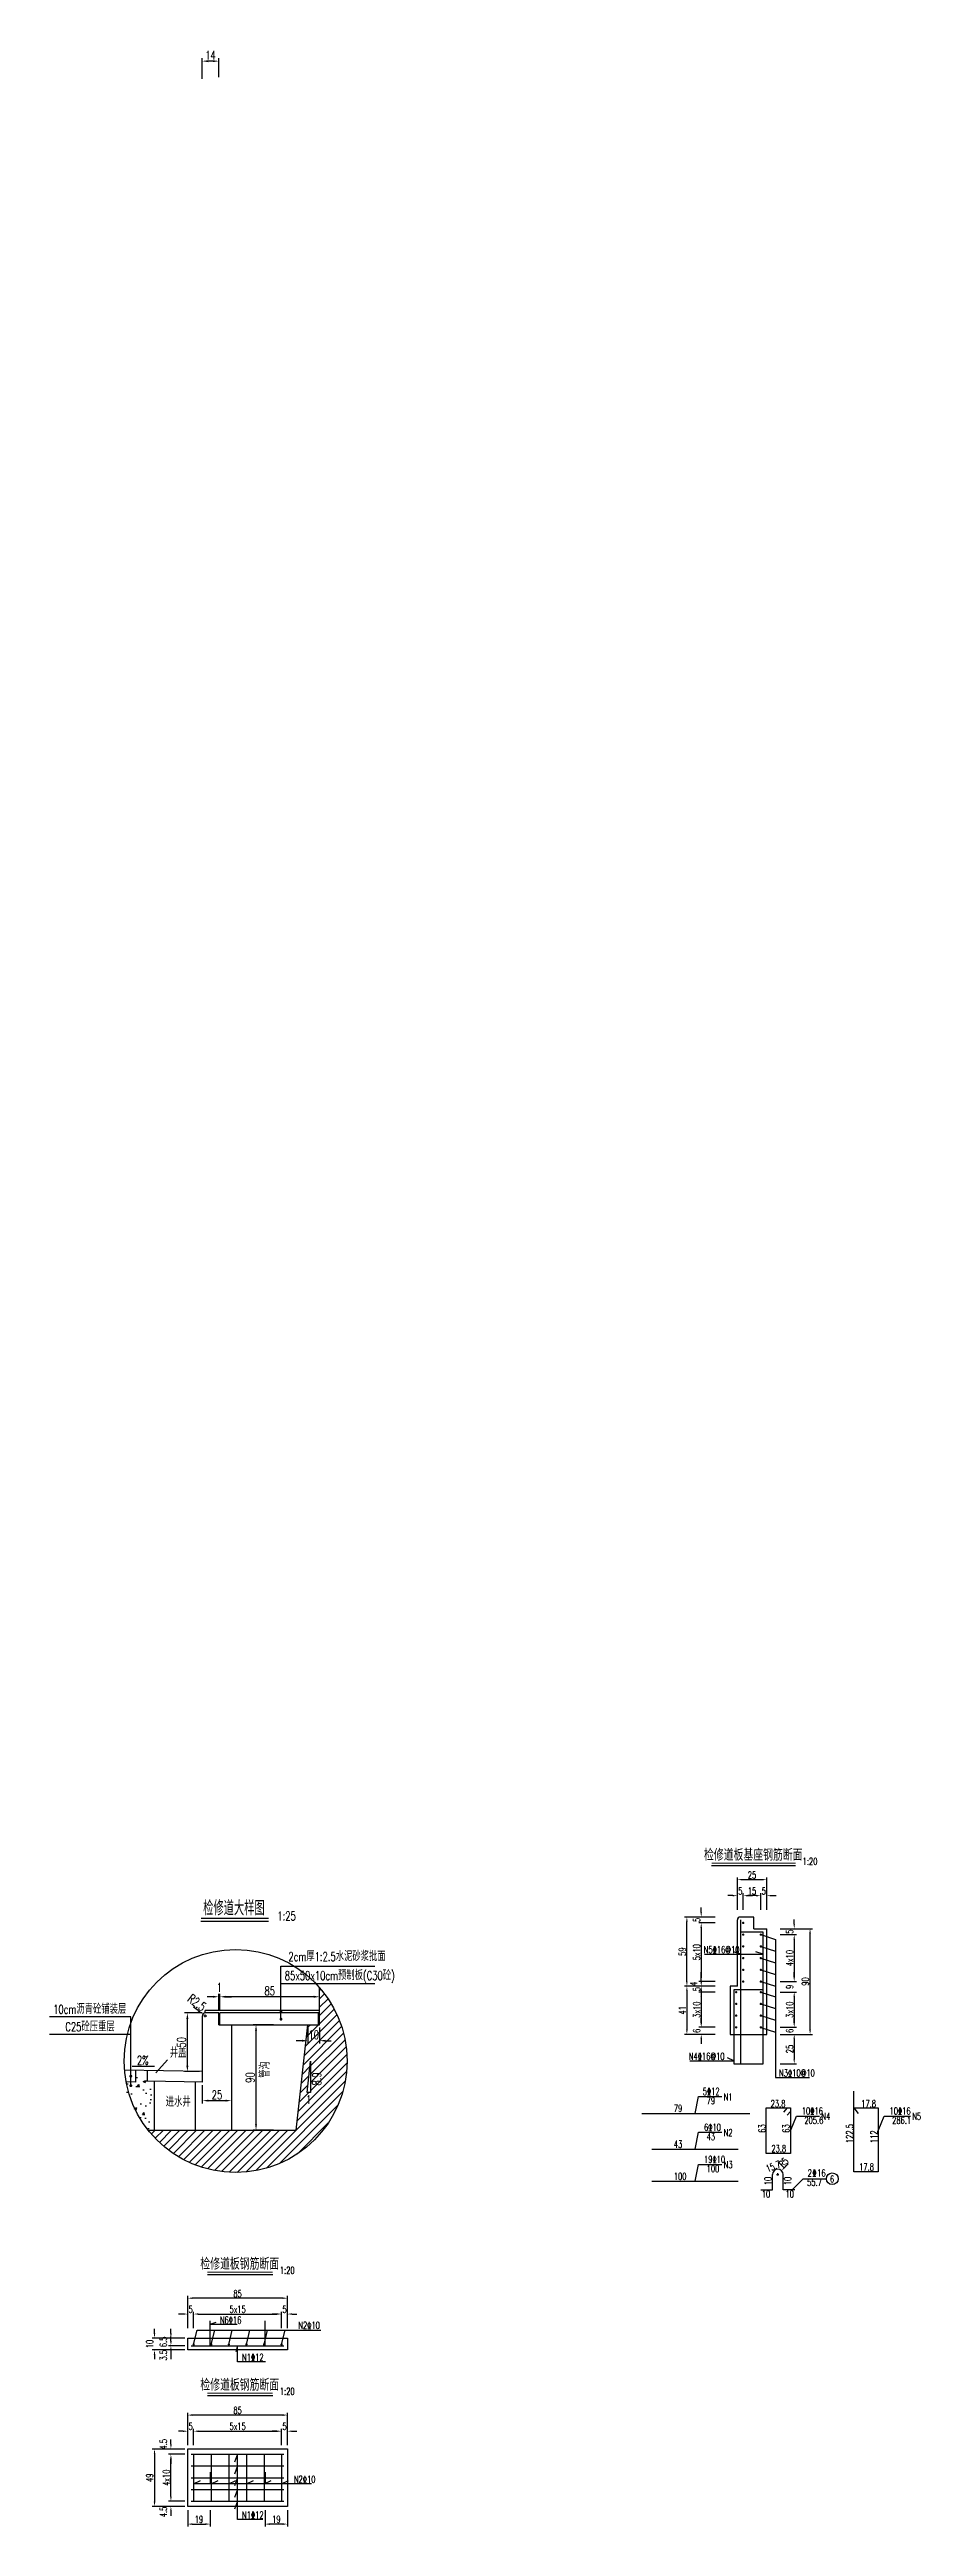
# Model space of a CAD drawing. Header units: millimetres. Extents: x 8 to 750, y 120 to 2231.
import ezdxf
from ezdxf.enums import TextEntityAlignment as Align

# ---------------------------------------------------------------- set-up
doc = ezdxf.new("R2010")
doc.units = ezdxf.units.MM
for name, color, linetype in [('填充', 8, 'Continuous'), ('文字', 7, 'Continuous'), ('标注', 7, 'Continuous'), ('次轮廓线', 7, 'Continuous'), ('轮廓线', 1, 'Continuous'), ('钢筋', 1, 'Continuous')]:
    doc.layers.add(name, color=color, linetype=linetype)
doc.styles.get("Standard").update_dxf_attribs({"font": 'simplex1.shx', "width": 0.7, "bigfont": 'hztxt.shx'})
doc.styles.add('桥梁', font='simplex1.shx', dxfattribs={"width": 0.7, "bigfont": 'hztxt.shx'})
doc.dimstyles.new('20', dxfattribs={"dimscale": 2, "dimtxt": 3, "dimasz": 2, "dimexe": 1, "dimexo": 1, "dimgap": 0.5, "dimtad": 1, "dimdec": 1, "dimzin": 12, "dimdsep": 46, "dimtxsty": 'Standard', "dimcen": 0.5, "dimadec": 0, "dimazin": 0, "dimtfac": 1, "dimtdec": 1, "dimtofl": 0, "dimtmove": 2, "dimatfit": 3, "dimfxl": 0, "dimtolj": 1, "dimtzin": 0, "dimarcsym": 0})
doc.dimstyles.new('25', dxfattribs={"dimscale": 2.5, "dimtxt": 3, "dimasz": 2, "dimexe": 1, "dimexo": 1, "dimgap": 0.5, "dimtad": 1, "dimdec": 1, "dimdsep": 46, "dimtxsty": 'Standard', "dimcen": 0.5, "dimadec": 0, "dimazin": 0, "dimtfac": 1, "dimtdec": 1, "dimtofl": 0, "dimtmove": 2, "dimatfit": 3, "dimfxl": 0, "dimtolj": 1, "dimtzin": 0, "dimarcsym": 0})

msp = doc.modelspace()

# ---------------------------------------------------------------- texts
at = {"linetype": 'Continuous', "width": 0.7}
for s, rotation, p in [('15.7', 21.78057, (625.93, 423.69)), ('10', 90, (623.42, 414.02)), ('10', 90, (640.2, 414.02))]:
    msp.add_text(s, height=6, rotation=rotation, dxfattribs=at).set_placement(p, align=Align.CENTER)
for p in [(618.59, 400.04), (638.83, 400.04)]:
    msp.add_text('10', height=6, dxfattribs=at).set_placement(p, align=Align.CENTER)
at = {"width": 0.7}
msp.add_text('N6%%13116', height=6, dxfattribs=at).set_placement((152.97, 292.41))
at = {"layer": '文字', "width": 0.7}
for s, height, p in [('检修道板基座钢筋断面', 10, (607.76, 692.47)), ('检修道大样图', 12.5, (164.97, 647.32)), ('检修道板钢筋断面', 10, (169.9, 343.93)), ('检修道板钢筋断面', 10, (169.9, 240.78))]:
    msp.add_text(s, height=height, dxfattribs=at).set_placement(p, align=Align.MIDDLE)
for s, height, p in [('1:20', 6, (649.83, 683.52)), ('1:25', 7.5, (201.97, 636.13)), ('N5%%13216@10', 6, (565.58, 608.17)), ('85x50x10cm预制板(C30砼)', 7.5, (208.29, 585.3)), ('2cm厚1:2.5水泥砂浆批面', 7.5, (211.38, 601.49)), ('10cm沥青砼铺装层', 7.5, (10.81, 556.58)), ('C25砼压重层', 7.5, (21.21, 541.68)), ('2%', 7.5, (82.24, 513.11)), ('井盖', 7.5, (110.28, 519.28)), ('N4%%13216@10', 6, (552.85, 517.37)), ('N3%%13110@10', 6, (629.83, 503)), ('进水井', 7.5, (106.8, 477.46)), ('1', 7.5, (226.33, 479.68)), ('5%%13212', 6, (564.66, 487.3)), ('N1', 6, (582.53, 482.66)), ('79', 6, (540.02, 472.85)), ('79', 6, (567.99, 479.37)), ('23.8', 6, (622.57, 476.96)), ('10%%13216', 6, (649.1, 470.74)), ('205.6', 6, (651.34, 462.82)), ('N4', 6, (665.87, 466.1)), ('17.8', 6, (699.84, 476.96)), ('10%%13216', 6, (723.95, 470.74)), ('286.1', 6, (726.18, 462.82)), ('N5', 6, (743.32, 466.1)), ('43', 6, (540.02, 442.39)), ('6%%13110', 6, (565.76, 456.83)), ('43', 6, (567.99, 448.91)), ('N2', 6, (582.53, 452.19)), ('23.8', 6, (623.2, 438.57)), ('19%%13110', 6, (565.76, 429.56)), ('100', 6, (567.99, 421.63)), ('N3', 6, (582.53, 424.91)), ('17.8', 6, (698.05, 422.92)), ('100', 6, (540.02, 415.11)), ('1:20', 6, (204.11, 334.98)), ('N2%%13110', 6, (219.86, 287.95)), ('N1%%13212', 6, (171.9, 260.69)), ('1:20', 6, (204.11, 231.83)), ('N2%%13110', 6, (216.11, 156.7)), ('N1%%13212', 6, (171.9, 126.4))]:
    msp.add_text(s, height=height, dxfattribs=at).set_placement(p)
for s, height, p in [('管沟', 7.5, (195.33, 501.88)), ('8.9', 7.5, (239.29, 495.36)), ('63', 6, (618.12, 455.11)), ('63', 6, (638.78, 455.11)), ('122.5', 6, (692.97, 446.27)), ('112', 6, (713.62, 446.27))]:
    msp.add_text(s, height=height, rotation=90, dxfattribs=at).set_placement(p)

# ---------------------------------------------------------------- blocks, each defined once
blk = doc.blocks.new('*D1')
at = {"layer": '标注', "color": 0, "lineweight": -2}
for p, q in [((153, 559.7), (153, 573.5)), ((233, 571), (158, 571)), ((238, 561.7), (238, 573.5))]:
    blk.add_line(p, q, dxfattribs=at)
at = {"layer": '标注', "color": 0}
for points in [[(158, 571.9), (158, 570.2), (153, 571)], [(233, 571.9), (233, 570.2), (238, 571)]]:
    blk.add_solid(points, dxfattribs=at)
at = {"layer": '标注', "color": 0, "insert": (195.5, 576), "char_height": 7.5, "attachment_point": 5}
blk.add_mtext('\\A1;85', dxfattribs=at)
blk = doc.blocks.new('*D2')
at = {"layer": '标注', "color": 0, "lineweight": -2}
for p, q in [((147, 571), (142, 571)), ((152, 559.7), (152, 573.5)), ((153, 559.7), (153, 573.5)), ((158, 571), (163, 571))]:
    blk.add_line(p, q, dxfattribs=at)
at = {"layer": '标注', "color": 0}
for points in [[(147, 571.9), (147, 570.2), (152, 571)], [(158, 571.9), (158, 570.2), (153, 571)]]:
    blk.add_solid(points, dxfattribs=at)
at = {"layer": '标注', "color": 0, "insert": (152.5, 579.1), "char_height": 7.5, "attachment_point": 5}
blk.add_mtext('\\A1;1', dxfattribs=at)
blk = doc.blocks.new('*D3')
at = {"layer": '标注', "color": 0, "lineweight": -2}
for p, q in [((138, 2205.7), (138, 2223.2)), ((147, 2220.7), (143, 2220.7)), ((152, 2206.9), (152, 2223.2))]:
    blk.add_line(p, q, dxfattribs=at)
at = {"layer": '标注', "color": 0}
for points in [[(143, 2221.5), (143, 2219.8), (138, 2220.7)], [(147, 2221.5), (147, 2219.8), (152, 2220.7)]]:
    blk.add_solid(points, dxfattribs=at)
at = {"layer": '标注', "color": 0, "insert": (145, 2225.7), "char_height": 7.5, "attachment_point": 5}
blk.add_mtext('\\A1;14', dxfattribs=at)
blk = doc.blocks.new('*D4')
at = {"layer": '标注', "color": 0, "lineweight": -2}
for p, q in [((223, 533.6), (218, 533.6)), ((228, 544.7), (228, 531.1)), ((238, 544.7), (238, 531.1)), ((243, 533.6), (248, 533.6))]:
    blk.add_line(p, q, dxfattribs=at)
at = {"layer": '标注', "color": 0}
for points in [[(223, 534.4), (223, 532.7), (228, 533.6)], [(243, 534.4), (243, 532.7), (238, 533.6)]]:
    blk.add_solid(points, dxfattribs=at)
at = {"layer": '标注', "color": 0, "insert": (233, 538.6), "char_height": 7.5, "attachment_point": 5}
blk.add_mtext('\\A1;10', dxfattribs=at)
blk = doc.blocks.new('*D5')
at = {"layer": '标注', "color": 0, "lineweight": -2}
for p, q in [((138, 495.7), (138, 480)), ((163, 497.5), (163, 480)), ((143, 482.5), (158, 482.5))]:
    blk.add_line(p, q, dxfattribs=at)
at = {"layer": '标注', "color": 0}
for points in [[(143, 483.3), (143, 481.7), (138, 482.5)], [(158, 483.3), (158, 481.7), (163, 482.5)]]:
    blk.add_solid(points, dxfattribs=at)
at = {"layer": '标注', "color": 0, "insert": (150.5, 487.5), "char_height": 7.5, "attachment_point": 5}
blk.add_mtext('\\A1;25', dxfattribs=at)
blk = doc.blocks.new('*D6')
at = {"layer": '标注', "color": 0, "lineweight": -2}
for p, q in [((198.8, 547.2), (181.3, 547.2)), ((183.8, 462.2), (183.8, 542.2)), ((198.8, 457.2), (181.3, 457.2))]:
    blk.add_line(p, q, dxfattribs=at)
at = {"layer": '标注', "color": 0}
for points in [[(183, 542.2), (184.6, 542.2), (183.8, 547.2)], [(183, 462.2), (184.6, 462.2), (183.8, 457.2)]]:
    blk.add_solid(points, dxfattribs=at)
at = {"layer": '标注', "color": 0, "insert": (178.8, 502.2), "char_height": 7.5, "attachment_point": 5, "rotation": 90}
blk.add_mtext('\\A1;90', dxfattribs=at)
blk = doc.blocks.new('*D7')
at = {"layer": '标注', "color": 0, "lineweight": -2}
for p, q in [((138, 557.2), (122.8, 557.2)), ((125.3, 512.2), (125.3, 552.2)), ((135.5, 507.2), (122.8, 507.2))]:
    blk.add_line(p, q, dxfattribs=at)
at = {"layer": '标注', "color": 0}
for points in [[(124.4, 552.2), (126.1, 552.2), (125.3, 557.2)], [(124.4, 512.2), (126.1, 512.2), (125.3, 507.2)]]:
    blk.add_solid(points, dxfattribs=at)
at = {"layer": '标注', "color": 0, "insert": (120.3, 532.2), "char_height": 7.5, "attachment_point": 5, "rotation": 90}
blk.add_mtext('\\A1;50', dxfattribs=at)
blk = doc.blocks.new('点筋')
at = {"layer": '钢筋', "const_width": 1}
blk.add_lwpolyline([(-0.5, 0, 1), (0.5, 0, 1)], format="xyb", close=True, dxfattribs=at)
blk = doc.blocks.new('*D10')
at = {"layer": '标注', "color": 0, "lineweight": -2}
for p, q in [((111.2, 277.6), (111.2, 281.6)), ((123.2, 273.6), (109.2, 273.6)), ((123.2, 270.1), (109.2, 270.1)), ((111.2, 266.1), (111.2, 262.1))]:
    blk.add_line(p, q, dxfattribs=at)
at = {"layer": '标注', "color": 0}
for points in [[(110.6, 277.6), (111.9, 277.6), (111.2, 273.6)], [(110.6, 266.1), (111.9, 266.1), (111.2, 270.1)]]:
    blk.add_solid(points, dxfattribs=at)
at = {"layer": '标注', "color": 0, "insert": (104.7, 265.5), "char_height": 6, "attachment_point": 5, "rotation": 90}
blk.add_mtext('\\A1;3.5', dxfattribs=at)
blk = doc.blocks.new('*D11')
at = {"layer": '标注', "color": 0, "lineweight": -2}
for p, q in [((123.2, 280.1), (109.2, 280.1)), ((111.2, 284.1), (111.2, 288.1)), ((123.2, 273.6), (109.2, 273.6)), ((111.2, 269.6), (111.2, 265.6))]:
    blk.add_line(p, q, dxfattribs=at)
at = {"layer": '标注', "color": 0}
for points in [[(110.6, 284.1), (111.9, 284.1), (111.2, 280.1)], [(110.6, 269.6), (111.9, 269.6), (111.2, 273.6)]]:
    blk.add_solid(points, dxfattribs=at)
at = {"layer": '标注', "color": 0, "insert": (104.7, 276.9), "char_height": 6, "attachment_point": 5, "rotation": 90}
blk.add_mtext('\\A1;6.5', dxfattribs=at)
blk = doc.blocks.new('*D12')
at = {"layer": '标注', "color": 0, "lineweight": -2}
for p, q in [((109.2, 280.1), (95.2, 280.1)), ((97.2, 284.1), (97.2, 288.1)), ((109.2, 270.1), (95.2, 270.1)), ((97.2, 266.1), (97.2, 262.1))]:
    blk.add_line(p, q, dxfattribs=at)
at = {"layer": '标注', "color": 0}
for points in [[(96.6, 284.1), (97.9, 284.1), (97.2, 280.1)], [(96.6, 266.1), (97.9, 266.1), (97.2, 270.1)]]:
    blk.add_solid(points, dxfattribs=at)
at = {"layer": '标注', "color": 0, "insert": (93.2, 275.1), "char_height": 6, "attachment_point": 5, "rotation": 90}
blk.add_mtext('\\A1;10', dxfattribs=at)
blk = doc.blocks.new('*D13')
at = {"layer": '标注', "color": 0, "lineweight": -2}
for p, q in [((121.6, 300.6), (117.6, 300.6)), ((125.6, 288.6), (125.6, 302.6)), ((130.6, 288.6), (130.6, 302.6)), ((134.6, 300.6), (138.6, 300.6))]:
    blk.add_line(p, q, dxfattribs=at)
at = {"layer": '标注', "color": 0}
for points in [[(121.6, 301.3), (121.6, 300), (125.6, 300.6)], [(134.6, 301.3), (134.6, 300), (130.6, 300.6)]]:
    blk.add_solid(points, dxfattribs=at)
at = {"layer": '标注', "color": 0, "insert": (128.1, 304.6), "char_height": 6, "attachment_point": 5}
blk.add_mtext('\\A1;5', dxfattribs=at)
blk = doc.blocks.new('*D14')
at = {"layer": '标注', "color": 0, "lineweight": -2}
for p, q in [((130.6, 288.6), (130.6, 302.6)), ((134.6, 300.6), (201.6, 300.6)), ((205.6, 288.6), (205.6, 302.6))]:
    blk.add_line(p, q, dxfattribs=at)
at = {"layer": '标注', "color": 0}
for points in [[(134.6, 301.3), (134.6, 300), (130.6, 300.6)], [(201.6, 301.3), (201.6, 300), (205.6, 300.6)]]:
    blk.add_solid(points, dxfattribs=at)
at = {"layer": '标注', "color": 0, "insert": (168.1, 304.6), "char_height": 6, "attachment_point": 5}
blk.add_mtext('\\A1;5x15', dxfattribs=at)
blk = doc.blocks.new('*D15')
at = {"layer": '标注', "color": 0, "lineweight": -2}
for p, q in [((201.6, 300.6), (197.6, 300.6)), ((205.6, 288.6), (205.6, 302.6)), ((210.6, 288.6), (210.6, 302.6)), ((214.6, 300.6), (218.6, 300.6))]:
    blk.add_line(p, q, dxfattribs=at)
at = {"layer": '标注', "color": 0}
for points in [[(201.6, 301.3), (201.6, 300), (205.6, 300.6)], [(214.6, 301.3), (214.6, 300), (210.6, 300.6)]]:
    blk.add_solid(points, dxfattribs=at)
at = {"layer": '标注', "color": 0, "insert": (208.1, 304.6), "char_height": 6, "attachment_point": 5}
blk.add_mtext('\\A1;5', dxfattribs=at)
blk = doc.blocks.new('*D16')
at = {"layer": '标注', "color": 0, "lineweight": -2}
for p, q in [((125.6, 302.1), (125.6, 316.1)), ((206.6, 314.1), (129.6, 314.1)), ((210.6, 302.1), (210.6, 316.1))]:
    blk.add_line(p, q, dxfattribs=at)
at = {"layer": '标注', "color": 0}
for points in [[(129.6, 314.8), (129.6, 313.5), (125.6, 314.1)], [(206.6, 314.8), (206.6, 313.5), (210.6, 314.1)]]:
    blk.add_solid(points, dxfattribs=at)
at = {"layer": '标注', "color": 0, "insert": (168.1, 318.1), "char_height": 6, "attachment_point": 5}
blk.add_mtext('\\A1;85', dxfattribs=at)
blk = doc.blocks.new('*D17')
at = {"layer": '标注', "color": 0, "lineweight": -2}
for p, q in [((111.2, 145.1), (111.2, 149.1)), ((123.2, 141.1), (109.2, 141.1)), ((123.2, 136.6), (109.2, 136.6)), ((111.2, 132.6), (111.2, 128.6))]:
    blk.add_line(p, q, dxfattribs=at)
at = {"layer": '标注', "color": 0}
for points in [[(110.6, 145.1), (111.9, 145.1), (111.2, 141.1)], [(110.6, 132.6), (111.9, 132.6), (111.2, 136.6)]]:
    blk.add_solid(points, dxfattribs=at)
at = {"layer": '标注', "color": 0, "insert": (104.7, 131.9), "char_height": 6, "attachment_point": 5, "rotation": 90}
blk.add_mtext('\\A1;4.5', dxfattribs=at)
blk = doc.blocks.new('*D18')
at = {"layer": '标注', "color": 0, "lineweight": -2}
for p, q in [((123.2, 181.1), (109.2, 181.1)), ((111.2, 145.1), (111.2, 177.1)), ((123.2, 141.1), (109.2, 141.1))]:
    blk.add_line(p, q, dxfattribs=at)
at = {"layer": '标注', "color": 0}
for points in [[(110.6, 177.1), (111.9, 177.1), (111.2, 181.1)], [(110.6, 145.1), (111.9, 145.1), (111.2, 141.1)]]:
    blk.add_solid(points, dxfattribs=at)
at = {"layer": '标注', "color": 0, "insert": (107.2, 161.1), "char_height": 6, "attachment_point": 5, "rotation": 90}
blk.add_mtext('\\A1;4x10', dxfattribs=at)
blk = doc.blocks.new('*D19')
at = {"layer": '标注', "color": 0, "lineweight": -2}
for p, q in [((111.2, 189.6), (111.2, 193.6)), ((123.2, 185.6), (109.2, 185.6)), ((123.2, 181.1), (109.2, 181.1)), ((111.2, 177.1), (111.2, 173.1))]:
    blk.add_line(p, q, dxfattribs=at)
at = {"layer": '标注', "color": 0}
for points in [[(110.6, 189.6), (111.9, 189.6), (111.2, 185.6)], [(110.6, 177.1), (111.9, 177.1), (111.2, 181.1)]]:
    blk.add_solid(points, dxfattribs=at)
at = {"layer": '标注', "color": 0, "insert": (104.7, 189.6), "char_height": 6, "attachment_point": 5, "rotation": 90}
blk.add_mtext('\\A1;4.5', dxfattribs=at)
blk = doc.blocks.new('*D20')
at = {"layer": '标注', "color": 0, "lineweight": -2}
for p, q in [((109.2, 185.6), (95.2, 185.6)), ((97.2, 181.6), (97.2, 140.6)), ((109.2, 136.6), (95.2, 136.6))]:
    blk.add_line(p, q, dxfattribs=at)
at = {"layer": '标注', "color": 0}
for points in [[(96.6, 181.6), (97.9, 181.6), (97.2, 185.6)], [(96.6, 140.6), (97.9, 140.6), (97.2, 136.6)]]:
    blk.add_solid(points, dxfattribs=at)
at = {"layer": '标注', "color": 0, "insert": (93.2, 161.1), "char_height": 6, "attachment_point": 5, "rotation": 90}
blk.add_mtext('\\A1;49', dxfattribs=at)
blk = doc.blocks.new('*D21')
at = {"color": 0, "lineweight": -2}
for p, q in [((121.6, 200.8), (117.6, 200.8)), ((125.6, 188.8), (125.6, 202.8)), ((130.6, 188.8), (130.6, 202.8)), ((134.6, 200.8), (138.6, 200.8))]:
    blk.add_line(p, q, dxfattribs=at)
at = {"color": 0}
for points in [[(121.6, 201.4), (121.6, 200.1), (125.6, 200.8)], [(134.6, 201.4), (134.6, 200.1), (130.6, 200.8)]]:
    blk.add_solid(points, dxfattribs=at)
at = {"color": 0, "insert": (128.1, 204.8), "char_height": 6, "attachment_point": 5}
blk.add_mtext('\\A1;5', dxfattribs=at)
blk = doc.blocks.new('*D22')
at = {"color": 0, "lineweight": -2}
for p, q in [((130.6, 188.8), (130.6, 202.8)), ((134.6, 200.8), (201.6, 200.8)), ((205.6, 188.8), (205.6, 202.8))]:
    blk.add_line(p, q, dxfattribs=at)
at = {"color": 0}
for points in [[(134.6, 201.4), (134.6, 200.1), (130.6, 200.8)], [(201.6, 201.4), (201.6, 200.1), (205.6, 200.8)]]:
    blk.add_solid(points, dxfattribs=at)
at = {"color": 0, "insert": (168.1, 204.8), "char_height": 6, "attachment_point": 5}
blk.add_mtext('\\A1;5x15', dxfattribs=at)
blk = doc.blocks.new('*D23')
at = {"color": 0, "lineweight": -2}
for p, q in [((201.6, 200.8), (197.6, 200.8)), ((205.6, 188.8), (205.6, 202.8)), ((210.6, 188.8), (210.6, 202.8)), ((214.6, 200.8), (218.6, 200.8))]:
    blk.add_line(p, q, dxfattribs=at)
at = {"color": 0}
for points in [[(201.6, 201.4), (201.6, 200.1), (205.6, 200.8)], [(214.6, 201.4), (214.6, 200.1), (210.6, 200.8)]]:
    blk.add_solid(points, dxfattribs=at)
at = {"color": 0, "insert": (208.1, 204.8), "char_height": 6, "attachment_point": 5}
blk.add_mtext('\\A1;5', dxfattribs=at)
blk = doc.blocks.new('*D24')
at = {"color": 0, "lineweight": -2}
for p, q in [((125.6, 202.5), (125.6, 216.5)), ((206.6, 214.5), (129.6, 214.5)), ((210.6, 202.5), (210.6, 216.5))]:
    blk.add_line(p, q, dxfattribs=at)
at = {"color": 0}
for points in [[(129.6, 215.2), (129.6, 213.8), (125.6, 214.5)], [(206.6, 215.2), (206.6, 213.8), (210.6, 214.5)]]:
    blk.add_solid(points, dxfattribs=at)
at = {"color": 0, "insert": (168.1, 218.5), "char_height": 6, "attachment_point": 5}
blk.add_mtext('\\A1;85', dxfattribs=at)
blk = doc.blocks.new('*D25')
at = {"layer": '标注', "color": 0, "lineweight": -2}
for p, q in [((134.5, 559.2), (130.5, 562.1)), ((139.3, 554.7), (141.8, 554.7)), ((140.5, 553.5), (140.5, 556))]:
    blk.add_line(p, q, dxfattribs=at)
at = {"layer": '标注', "color": 0}
blk.add_solid([(135, 559.8), (134, 558.5), (138.5, 556.2)], dxfattribs=at)
at = {"layer": '标注', "color": 0, "insert": (133.4, 566.1), "char_height": 7.5, "attachment_point": 5, "rotation": 323.6759}
blk.add_mtext('\\A1;R2.5', dxfattribs=at)
blk = doc.blocks.new('*D26')
at = {"color": 0, "lineweight": -2}
for p, q in [((642.7, 633), (642.7, 637)), ((630.7, 629), (644.7, 629)), ((630.7, 624), (644.7, 624)), ((642.7, 620), (642.7, 616))]:
    blk.add_line(p, q, dxfattribs=at)
at = {"color": 0}
for points in [[(642, 633), (643.3, 633), (642.7, 629)], [(642, 620), (643.3, 620), (642.7, 624)]]:
    blk.add_solid(points, dxfattribs=at)
at = {"color": 0, "insert": (638.7, 626.5), "char_height": 6, "attachment_point": 5, "rotation": 90}
blk.add_mtext('\\A1;5', dxfattribs=at)
blk = doc.blocks.new('*D27')
at = {"color": 0, "lineweight": -2}
for p, q in [((630.7, 624), (644.7, 624)), ((642.7, 620), (642.7, 588)), ((630.7, 584), (644.7, 584))]:
    blk.add_line(p, q, dxfattribs=at)
at = {"color": 0}
for points in [[(642, 620), (643.3, 620), (642.7, 624)], [(642, 588), (643.3, 588), (642.7, 584)]]:
    blk.add_solid(points, dxfattribs=at)
at = {"color": 0, "insert": (638.7, 604), "char_height": 6, "attachment_point": 5, "rotation": 90}
blk.add_mtext('\\A1;4x10', dxfattribs=at)
blk = doc.blocks.new('*D28')
at = {"color": 0, "lineweight": -2}
for p, q in [((630.7, 539), (644.7, 539)), ((642.7, 535), (642.7, 518)), ((630.7, 514), (644.7, 514))]:
    blk.add_line(p, q, dxfattribs=at)
at = {"color": 0}
for points in [[(642, 535), (643.3, 535), (642.7, 539)], [(642, 518), (643.3, 518), (642.7, 514)]]:
    blk.add_solid(points, dxfattribs=at)
at = {"color": 0, "insert": (638.7, 526.5), "char_height": 6, "attachment_point": 5, "rotation": 90}
blk.add_mtext('\\A1;25', dxfattribs=at)
blk = doc.blocks.new('*D29')
at = {"color": 0, "lineweight": -2}
for p, q in [((644.2, 629), (658.2, 629)), ((656.2, 543), (656.2, 625)), ((644.2, 539), (658.2, 539))]:
    blk.add_line(p, q, dxfattribs=at)
at = {"color": 0}
for points in [[(655.5, 625), (656.9, 625), (656.2, 629)], [(655.5, 543), (656.9, 543), (656.2, 539)]]:
    blk.add_solid(points, dxfattribs=at)
at = {"color": 0, "insert": (652.2, 584), "char_height": 6, "attachment_point": 5, "rotation": 90}
blk.add_mtext('\\A1;90', dxfattribs=at)
blk = doc.blocks.new('*D30')
at = {"color": 0, "lineweight": -2}
for p, q in [((563.2, 580), (549.2, 580)), ((551.2, 576), (551.2, 543)), ((563.2, 539), (549.2, 539))]:
    blk.add_line(p, q, dxfattribs=at)
at = {"color": 0}
for points in [[(550.5, 576), (551.8, 576), (551.2, 580)], [(550.5, 543), (551.8, 543), (551.2, 539)]]:
    blk.add_solid(points, dxfattribs=at)
at = {"color": 0, "insert": (547.2, 559.5), "char_height": 6, "attachment_point": 5, "rotation": 90}
blk.add_mtext('\\A1;41', dxfattribs=at)
blk = doc.blocks.new('*D31')
at = {"color": 0, "lineweight": -2}
for p, q in [((575.4, 639), (561.4, 639)), ((575.4, 634), (561.4, 634)), ((563.4, 643), (563.4, 647)), ((563.4, 630), (563.4, 626))]:
    blk.add_line(p, q, dxfattribs=at)
at = {"color": 0}
for points in [[(562.7, 643), (564, 643), (563.4, 639)], [(562.7, 630), (564, 630), (563.4, 634)]]:
    blk.add_solid(points, dxfattribs=at)
at = {"color": 0, "insert": (559.4, 636.5), "char_height": 6, "attachment_point": 5, "rotation": 90}
blk.add_mtext('\\A1;5', dxfattribs=at)
blk = doc.blocks.new('*D32')
at = {"color": 0, "lineweight": -2}
for p, q in [((575.4, 634), (561.4, 634)), ((563.4, 630), (563.4, 588)), ((575.4, 584), (561.4, 584))]:
    blk.add_line(p, q, dxfattribs=at)
at = {"color": 0}
for points in [[(562.7, 630), (564, 630), (563.4, 634)], [(562.7, 588), (564, 588), (563.4, 584)]]:
    blk.add_solid(points, dxfattribs=at)
at = {"color": 0, "insert": (559.4, 609), "char_height": 6, "attachment_point": 5, "rotation": 90}
blk.add_mtext('\\A1;5x10', dxfattribs=at)
blk = doc.blocks.new('*D33')
at = {"color": 0, "lineweight": -2}
for p, q in [((563.2, 639), (549.2, 639)), ((551.2, 584), (551.2, 635)), ((563.2, 580), (549.2, 580))]:
    blk.add_line(p, q, dxfattribs=at)
at = {"color": 0}
for points in [[(550.5, 635), (551.8, 635), (551.2, 639)], [(550.5, 584), (551.8, 584), (551.2, 580)]]:
    blk.add_solid(points, dxfattribs=at)
at = {"color": 0, "insert": (547.2, 609.5), "char_height": 6, "attachment_point": 5, "rotation": 90}
blk.add_mtext('\\A1;59', dxfattribs=at)
blk = doc.blocks.new('*D34')
at = {"color": 0, "lineweight": -2}
for p, q in [((610.2, 657.2), (606.2, 657.2)), ((614.2, 645.2), (614.2, 659.2)), ((619.2, 645.2), (619.2, 659.2)), ((623.2, 657.2), (627.2, 657.2))]:
    blk.add_line(p, q, dxfattribs=at)
at = {"color": 0}
for points in [[(610.2, 657.8), (610.2, 656.5), (614.2, 657.2)], [(623.2, 657.8), (623.2, 656.5), (619.2, 657.2)]]:
    blk.add_solid(points, dxfattribs=at)
at = {"color": 0, "insert": (616.7, 661.2), "char_height": 6, "attachment_point": 5}
blk.add_mtext('\\A1;5', dxfattribs=at)
blk = doc.blocks.new('*D35')
at = {"color": 0, "lineweight": -2}
for p, q in [((599.2, 645.2), (599.2, 659.2)), ((610.2, 657.2), (603.2, 657.2)), ((614.2, 645.2), (614.2, 659.2))]:
    blk.add_line(p, q, dxfattribs=at)
at = {"color": 0}
for points in [[(603.2, 657.8), (603.2, 656.5), (599.2, 657.2)], [(610.2, 657.8), (610.2, 656.5), (614.2, 657.2)]]:
    blk.add_solid(points, dxfattribs=at)
at = {"color": 0, "insert": (606.7, 661.2), "char_height": 6, "attachment_point": 5}
blk.add_mtext('\\A1;15', dxfattribs=at)
blk = doc.blocks.new('*D36')
at = {"color": 0, "lineweight": -2}
for p, q in [((590.2, 657.2), (586.2, 657.2)), ((594.2, 645.2), (594.2, 659.2)), ((599.2, 645.2), (599.2, 659.2)), ((603.2, 657.2), (607.2, 657.2))]:
    blk.add_line(p, q, dxfattribs=at)
at = {"color": 0}
for points in [[(590.2, 657.8), (590.2, 656.5), (594.2, 657.2)], [(603.2, 657.8), (603.2, 656.5), (599.2, 657.2)]]:
    blk.add_solid(points, dxfattribs=at)
at = {"color": 0, "insert": (596.7, 661.2), "char_height": 6, "attachment_point": 5}
blk.add_mtext('\\A1;5', dxfattribs=at)
blk = doc.blocks.new('*D37')
at = {"color": 0, "lineweight": -2}
for p, q in [((594.2, 658.8), (594.2, 672.8)), ((615.2, 670.8), (598.2, 670.8)), ((619.2, 658.8), (619.2, 672.8))]:
    blk.add_line(p, q, dxfattribs=at)
at = {"color": 0}
for points in [[(598.2, 671.5), (598.2, 670.2), (594.2, 670.8)], [(615.2, 671.5), (615.2, 670.2), (619.2, 670.8)]]:
    blk.add_solid(points, dxfattribs=at)
at = {"color": 0, "insert": (606.7, 674.8), "char_height": 6, "attachment_point": 5}
blk.add_mtext('\\A1;25', dxfattribs=at)
blk = doc.blocks.new('*D38')
at = {"color": 0, "lineweight": -2}
for p, q in [((642.7, 588), (642.7, 592)), ((630.7, 584), (644.7, 584)), ((630.7, 575), (644.7, 575)), ((642.7, 571), (642.7, 567))]:
    blk.add_line(p, q, dxfattribs=at)
at = {"color": 0}
for points in [[(642, 588), (643.3, 588), (642.7, 584)], [(642, 571), (643.3, 571), (642.7, 575)]]:
    blk.add_solid(points, dxfattribs=at)
at = {"color": 0, "insert": (638.7, 579.5), "char_height": 6, "attachment_point": 5, "rotation": 90}
blk.add_mtext('\\A1;9', dxfattribs=at)
blk = doc.blocks.new('*D39')
at = {"color": 0, "lineweight": -2}
for p, q in [((630.7, 575), (644.7, 575)), ((642.7, 571), (642.7, 549)), ((630.7, 545), (644.7, 545))]:
    blk.add_line(p, q, dxfattribs=at)
at = {"color": 0}
for points in [[(642, 571), (643.3, 571), (642.7, 575)], [(642, 549), (643.3, 549), (642.7, 545)]]:
    blk.add_solid(points, dxfattribs=at)
at = {"color": 0, "insert": (638.7, 560), "char_height": 6, "attachment_point": 5, "rotation": 90}
blk.add_mtext('\\A1;3x10', dxfattribs=at)
blk = doc.blocks.new('*D40')
at = {"color": 0, "lineweight": -2}
for p, q in [((642.7, 549), (642.7, 553)), ((630.7, 545), (644.7, 545)), ((630.7, 539), (644.7, 539)), ((642.7, 535), (642.7, 531))]:
    blk.add_line(p, q, dxfattribs=at)
at = {"color": 0}
for points in [[(642, 549), (643.3, 549), (642.7, 545)], [(642, 535), (643.3, 535), (642.7, 539)]]:
    blk.add_solid(points, dxfattribs=at)
at = {"color": 0, "insert": (638.7, 542), "char_height": 6, "attachment_point": 5, "rotation": 90}
blk.add_mtext('\\A1;6', dxfattribs=at)
blk = doc.blocks.new('*D41')
at = {"color": 0, "lineweight": -2}
for p, q in [((563.4, 588), (563.4, 592)), ((575.4, 584), (561.4, 584)), ((575.4, 580), (561.4, 580)), ((563.4, 576), (563.4, 572))]:
    blk.add_line(p, q, dxfattribs=at)
at = {"color": 0}
for points in [[(562.7, 588), (564.1, 588), (563.4, 584)], [(562.7, 576), (564.1, 576), (563.4, 580)]]:
    blk.add_solid(points, dxfattribs=at)
at = {"color": 0, "insert": (556.9, 582), "char_height": 6, "attachment_point": 5, "rotation": 90}
blk.add_mtext('\\A1;4', dxfattribs=at)
blk = doc.blocks.new('*D42')
at = {"color": 0, "lineweight": -2}
for p, q in [((575.4, 580), (561.4, 580)), ((575.4, 575), (561.4, 575)), ((563.4, 584), (563.4, 588)), ((563.4, 571), (563.4, 567))]:
    blk.add_line(p, q, dxfattribs=at)
at = {"color": 0}
for points in [[(562.7, 584), (564.1, 584), (563.4, 580)], [(562.7, 571), (564.1, 571), (563.4, 575)]]:
    blk.add_solid(points, dxfattribs=at)
at = {"color": 0, "insert": (559.4, 577.5), "char_height": 6, "attachment_point": 5, "rotation": 90}
blk.add_mtext('\\A1;5', dxfattribs=at)
blk = doc.blocks.new('*D43')
at = {"color": 0, "lineweight": -2}
for p, q in [((575.4, 575), (561.4, 575)), ((563.4, 571), (563.4, 549)), ((575.4, 545), (561.4, 545))]:
    blk.add_line(p, q, dxfattribs=at)
at = {"color": 0}
for points in [[(562.7, 571), (564.1, 571), (563.4, 575)], [(562.7, 549), (564.1, 549), (563.4, 545)]]:
    blk.add_solid(points, dxfattribs=at)
at = {"color": 0, "insert": (559.4, 560), "char_height": 6, "attachment_point": 5, "rotation": 90}
blk.add_mtext('\\A1;3x10', dxfattribs=at)
blk = doc.blocks.new('*D44')
at = {"color": 0, "lineweight": -2}
for p, q in [((563.4, 549), (563.4, 553)), ((575.4, 545), (561.4, 545)), ((575.4, 539), (561.4, 539)), ((563.4, 535), (563.4, 531))]:
    blk.add_line(p, q, dxfattribs=at)
at = {"color": 0}
for points in [[(562.7, 549), (564.1, 549), (563.4, 545)], [(562.7, 535), (564.1, 535), (563.4, 539)]]:
    blk.add_solid(points, dxfattribs=at)
at = {"color": 0, "insert": (559.4, 542), "char_height": 6, "attachment_point": 5, "rotation": 90}
blk.add_mtext('\\A1;6', dxfattribs=at)
blk = doc.blocks.new('*D45')
at = {"color": 0, "lineweight": -2}
for p, q in [((125.6, 133.6), (125.6, 119.6)), ((144.6, 133.6), (144.6, 119.6)), ((129.6, 121.6), (140.6, 121.6))]:
    blk.add_line(p, q, dxfattribs=at)
at = {"color": 0}
for points in [[(129.6, 122.3), (129.6, 120.9), (125.6, 121.6)], [(140.6, 122.3), (140.6, 120.9), (144.6, 121.6)]]:
    blk.add_solid(points, dxfattribs=at)
at = {"color": 0, "insert": (135.1, 125.6), "char_height": 6, "attachment_point": 5}
blk.add_mtext('\\A1;19', dxfattribs=at)
blk = doc.blocks.new('*D46')
at = {"color": 0, "lineweight": -2}
for p, q in [((191.6, 133.6), (191.6, 119.6)), ((210.6, 133.6), (210.6, 119.6)), ((206.6, 121.6), (195.6, 121.6))]:
    blk.add_line(p, q, dxfattribs=at)
at = {"color": 0}
for points in [[(195.6, 122.3), (195.6, 120.9), (191.6, 121.6)], [(206.6, 122.3), (206.6, 120.9), (210.6, 121.6)]]:
    blk.add_solid(points, dxfattribs=at)
at = {"color": 0, "insert": (201.1, 125.6), "char_height": 6, "attachment_point": 5}
blk.add_mtext('\\A1;19', dxfattribs=at)
blk = doc.blocks.new('steel')
at = {"layer": '文字', "ltscale": 40}
blk.add_line((0, 0), (49.7, 0), dxfattribs=at)
at = {"layer": '文字'}
blk.add_circle((62.2, 0), 12.5, dxfattribs=at)
at = {"layer": '文字', "color": 7, "style": '桥梁', "width": 0.7, "flags": 8}
blk.add_attdef('N', text='', height=15, dxfattribs=at).set_placement((18.8, 0.2), align=Align.BOTTOM_RIGHT)
at = {"layer": '文字', "color": 7, "style": '桥梁', "width": 0.7}
for tag, flags, p in [('GRADE', 8, (19.7, 0.2)), ('GAP', 9, (39.8, -3.4))]:
    blk.add_attdef(tag, text='', height=15, dxfattribs=dict(at, flags=flags)).set_placement(p, align=Align.BOTTOM_LEFT)
at = {"layer": '文字', "color": 7, "style": '桥梁', "width": 0.7, "flags": 8}
blk.add_attdef('L', text='', height=15, dxfattribs=at).set_placement((23.8, 0), align=Align.TOP_CENTER)
at = {"layer": '文字', "color": 7, "style": '桥梁', "width": 0.7}
blk.add_attdef('DIA', text='', height=15, dxfattribs=at).set_placement((39.1, 0.2), align=Align.BOTTOM_CENTER)
blk.add_attdef('INDEX', text='', height=15, dxfattribs=at).set_placement((61.8, -0.6), align=Align.MIDDLE_CENTER)
blk = doc.blocks.new('*D48')
at = {"color": 0, "lineweight": -2}
for p, q in [((634.6, 425.7), (637.4, 428.6)), ((627.7, 419.6), (629.7, 419.6)), ((628.7, 418.6), (628.7, 420.6))]:
    blk.add_line(p, q, dxfattribs=at)
at = {"color": 0}
blk.add_solid([(634.2, 426.2), (635.1, 425.2), (631.8, 422.8)], dxfattribs=at)
at = {"color": 0, "insert": (633.7, 429.8), "char_height": 6, "attachment_point": 5, "rotation": 45.8207}
blk.add_mtext('\\A1;R5', dxfattribs=at)

# ---------------------------------------------------------------- dimensions: what is measured, and where the dimension line sits
for base, p1, p2, picture, middle in [((594.2, 670.83), (619.2, 628.96), (594.2, 636.46), '*D37', (606.7, 674.83)), ((594.2, 657.15), (599.2, 633.96), (594.2, 636.46), '*D36', (596.7, 661.15)), ((599.2, 657.15), (614.2, 623.96), (599.2, 633.96), '*D35', (606.7, 661.15)), ((614.2, 657.15), (619.2, 628.96), (614.2, 623.96), '*D34', (616.7, 661.15)), ((125.6, 214.49), (210.6, 185.64), (125.6, 185.64), '*D24', (168.1, 218.49)), ((130.6, 200.76), (125.6, 185.64), (130.6, 181.14), '*D21', (128.1, 204.76)), ((210.6, 200.76), (205.6, 181.14), (210.6, 185.64), '*D23', (208.1, 204.76)), ((144.6, 121.58), (125.6, 136.64), (144.6, 161.14), '*D45', (135.1, 125.58)), ((191.6, 121.58), (210.6, 136.64), (191.6, 161.14), '*D46', (201.1, 125.58))]:
    dim = msp.add_linear_dim(base=base, p1=p1, p2=p2, dimstyle='20')
    dim.commit()
    dim.dimension.update_dxf_attribs({"geometry": picture, "text_midpoint": middle})
for base, p1, p2, picture, middle in [((551.18, 638.96), (588.2, 579.96), (608.2, 638.96), '*D33', (547.18, 609.46)), ((563.36, 633.96), (608.2, 638.96), (599.2, 633.96), '*D31', (559.36, 636.46)), ((642.66, 623.96), (619.2, 628.96), (614.2, 623.96), '*D26', (638.66, 626.46)), ((656.2, 628.96), (619.2, 538.96), (619.2, 628.96), '*D29', (652.2, 583.96)), ((563.39, 579.96), (599.2, 583.96), (588.2, 579.96), '*D41', (556.89, 581.96)), ((642.66, 574.96), (614.2, 583.96), (614.2, 574.96), '*D38', (638.66, 579.46)), ((551.18, 538.96), (588.2, 579.96), (588.2, 538.96), '*D30', (547.18, 559.46)), ((563.39, 574.96), (588.2, 579.96), (593.2, 574.96), '*D42', (559.39, 577.46)), ((563.39, 538.96), (593.2, 544.96), (588.2, 538.96), '*D44', (559.39, 541.96)), ((642.66, 538.96), (614.2, 544.96), (619.2, 538.96), '*D40', (638.66, 541.96)), ((642.66, 513.96), (619.2, 538.96), (616.2, 513.96), '*D28', (638.66, 526.46))]:
    dim = msp.add_linear_dim(base=base, p1=p1, p2=p2, angle=90, dimstyle='20')
    dim.commit()
    dim.dimension.update_dxf_attribs({"geometry": picture, "text_midpoint": middle})
for base, p1, p2, text, picture, middle in [((563.36, 583.96), (599.2, 633.96), (599.2, 583.96), '5x10', '*D32', (559.36, 608.96)), ((642.66, 583.96), (614.2, 623.96), (614.2, 583.96), '4x10', '*D27', (638.66, 603.96)), ((563.39, 544.96), (593.2, 574.96), (593.2, 544.96), '3x10', '*D43', (559.39, 559.96)), ((642.66, 544.96), (614.2, 574.96), (614.2, 544.96), '3x10', '*D39', (638.66, 559.96))]:
    dim = msp.add_linear_dim(base=base, p1=p1, p2=p2, angle=90, text=text, dimstyle='20')
    dim.commit()
    dim.dimension.update_dxf_attribs({"geometry": picture, "text_midpoint": middle})
dim = msp.add_radius_dim(center=(628.71, 419.59), mpoint=(631.85, 422.82), text='R5', dimstyle='20')
dim.commit()
dim.dimension.update_dxf_attribs({"geometry": '*D48', "text_midpoint": (633.73, 429.79), "dimtype": 164})
dim = msp.add_linear_dim(base=(205.6, 200.76), p1=(130.6, 181.14), p2=(205.6, 181.14), text='5x15', dimstyle='20')
dim.commit()
dim.dimension.update_dxf_attribs({"geometry": '*D22', "text_midpoint": (168.1, 204.76)})
at = {"layer": '标注'}
for base, p1, p2, dimstyle, picture, middle in [((138.04, 2220.66), (152.04, 2204.36), (138.04, 554.73), '25', '*D3', (145.04, 2225.66)), ((152.04, 571.02), (153.04, 557.23), (152.04, 557.23), '25', '*D2', (152.54, 579.15)), ((153.04, 571.02), (238.04, 559.23), (153.04, 557.23), '25', '*D1', (195.54, 576.02)), ((163.04, 482.51), (138.04, 498.23), (163.04, 547.23), '25', '*D5', (150.54, 487.51)), ((228.04, 533.57), (238.04, 547.23), (228.04, 547.23), '25', '*D4', (233.04, 538.57)), ((125.6, 314.14), (210.6, 280.13), (125.6, 280.13), '20', '*D16', (168.1, 318.14)), ((130.6, 300.62), (125.6, 280.13), (130.6, 274.68), '20', '*D13', (128.1, 304.62)), ((210.6, 300.62), (205.6, 274.68), (210.6, 280.13), '20', '*D15', (208.1, 304.62))]:
    dim = msp.add_linear_dim(base=base, p1=p1, p2=p2, dimstyle=dimstyle, dxfattribs=at)
    dim.commit()
    dim.dimension.update_dxf_attribs({"geometry": picture, "text_midpoint": middle})
dim = msp.add_radius_dim(center=(140.54, 554.73), mpoint=(138.53, 556.21), dimstyle='25', dxfattribs=at)
dim.commit()
dim.dimension.update_dxf_attribs({"geometry": '*D25', "text_midpoint": (133.42, 566.09), "dimtype": 164})
for base, p1, p2, dimstyle, picture, middle in [((125.26, 557.23), (138.04, 507.23), (140.54, 557.23), '25', '*D7', (120.26, 532.23)), ((183.8, 547.23), (217.93, 457.23), (228.04, 547.23), '25', '*D6', (178.8, 502.23)), ((97.22, 270.13), (125.6, 280.13), (125.6, 270.13), '20', '*D12', (93.22, 275.13)), ((111.24, 280.13), (128.6, 273.63), (125.6, 280.13), '20', '*D11', (104.74, 276.88)), ((97.22, 136.64), (125.6, 185.64), (125.6, 136.64), '20', '*D20', (93.22, 161.14))]:
    dim = msp.add_linear_dim(base=base, p1=p1, p2=p2, angle=90, dimstyle=dimstyle, dxfattribs=at)
    dim.commit()
    dim.dimension.update_dxf_attribs({"geometry": picture, "text_midpoint": middle})
dim = msp.add_linear_dim(base=(205.6, 300.62), p1=(130.6, 274.68), p2=(205.6, 274.68), text='5x15', dimstyle='20', dxfattribs=at)
dim.commit()
dim.dimension.update_dxf_attribs({"geometry": '*D14', "text_midpoint": (168.1, 304.62)})
for base, p1, p2, picture, middle in [((111.24, 273.63), (125.6, 270.13), (128.6, 273.63), '*D10', (104.74, 265.48)), ((111.24, 185.64), (128.6, 181.14), (125.6, 185.64), '*D19', (104.74, 189.57)), ((111.24, 141.14), (125.6, 136.64), (128.6, 141.14), '*D17', (104.74, 131.88))]:
    dim = msp.add_linear_dim(base=base, p1=p1, p2=p2, angle=90, dimstyle='20', dxfattribs=at)
    dim.commit()
    dim.dimension.update_dxf_attribs({"geometry": picture, "text_midpoint": middle, "dimtype": 160})
dim = msp.add_linear_dim(base=(111.24, 181.14), p1=(128.6, 141.14), p2=(128.6, 181.14), angle=90, text='4x10', dimstyle='20', dxfattribs=at)
dim.commit()
dim.dimension.update_dxf_attribs({"geometry": '*D18', "text_midpoint": (107.24, 161.14)})

# ---------------------------------------------------------------- hatches: boundary and pattern name
at = {"layer": '填充'}
h = msp.add_hatch(dxfattribs=at)
h.set_pattern_fill('ANSI31', color=256, scale=40, style=0)
h.set_pattern_definition([(45, (5542.737, -1649.632), (-3.535534, 3.535534), [])])
h.paths.add_polyline_path([(227.26, 489.3), (230.27, 516.07), (230.27, 489.3)], flags=16)
h.paths.add_polyline_path([(228.46, 544.2), (237.63, 544.2), (237.63, 532.95), (228.46, 532.95)], flags=24)
h.paths.add_polyline_path([(226.06, 479.62), (229.56, 479.62), (229.56, 487.49), (226.06, 487.49)], flags=24)
h.paths.add_polyline_path([(239.98, 494.44), (239.98, 504.14), (231.35, 504.14), (231.35, 494.44)], flags=24)
edge = h.paths.add_edge_path()
edge.add_line((217.93, 457.23), (91.97, 457.23))
edge.add_arc((166.39, 516.27), 95, 218.4218, 401.04224)
edge.add_line((238.04, 578.65), (238.04, 547.23))
edge.add_line((238.04, 547.23), (228.04, 547.23))
edge.add_line((228.04, 547.23), (217.93, 457.23))
h = msp.add_hatch(dxfattribs=at)
h.set_pattern_fill('AR-CONC', color=256, scale=0.125, style=0)
h.set_pattern_definition([(50, (-1122.498, -1232.86), (22.77308, -1.99239), [2.38125, -26.19375]), (355, (-1122.498, -1232.86), (-4.40535, 23.88208), [1.905, -20.955]), (100.451, (-1120.6, -1233.026), (18.36781, 21.88959), [2.02375, -22.26125]), (46.1842, (-1122.498, -1226.51), (33.88488, -5.2553), [3.5719, -39.2906]), (96.6356, (-1119.675, -1226.948), (29.67553, 30.9282), [3.0356, -33.3919]), (351.184, (-1122.5, -1226.51), (29.6756, 30.92814), [2.8575, -31.4325]), (21, (-1119.323, -1228.097), (18.95186, -12.78319), [2.38125, -26.19375]), (326, (-1119.323, -1228.097), (7.72525, 23.0235), [1.905, -20.955]), (71.4514, (-1117.744, -1229.163), (26.67706, 10.24036), [2.02375, -22.26125]), (37.5, (-1122.4985, -1232.86), (0.386075, 10.56938), [0, -20.701, 0, -21.2725, 0, -21.034375]), (7.5, (-1122.498, -1232.86), (8.35246, 12.52257), [0, -12.1285, 0, -20.22475, 0, -8.016875]), (327.5, (-1129.579, -1232.86), (16.948824, -0.716093), [0, -7.9375, 0, -24.765, 0, -32.86125]), (317.5, (-1132.754, -1232.86), (18.51615, 3.17831), [0, -10.31875, 0, -16.4465, 0, -23.33625])])
h.paths.add_polyline_path([(97.04, 502.05), (91.04, 502.17), (91.04, 508.17), (81.04, 508.37), (81.04, 499.37), (74.39, 499.5), (74.39, 495.75, -0.4142136), (74.85, 495.29, -1), (73.92, 495.29, -0.4142136), (74.39, 495.75), (74.39, 499.5), (70.69, 499.58, 0.1344953), (91.16, 458.23), (97.04, 458.23)])

# ---------------------------------------------------------------- linework, layer by layer
for p, q in [((572.29, 682.92), (643.83, 682.92)), ((136.8, 635.38), (194.47, 635.38)), ((614.2, 623.96), (626.83, 619.97)), ((614.2, 613.96), (626.83, 609.97)), ((626.83, 619.97), (626.83, 502.08)), ((205.07, 551.91), (205.07, 597.14)), ((566.29, 607.24), (616.2, 607.24)), ((597.2, 607.24), (590.96, 609.39)), ((616.2, 607.24), (609.96, 609.39)), ((614.2, 603.96), (626.83, 599.97)), ((614.2, 593.96), (626.83, 589.97)), ((614.2, 583.96), (626.83, 579.97)), ((614.2, 574.96), (626.83, 570.97)), ((614.2, 564.96), (626.83, 560.97)), ((614.2, 554.96), (626.83, 550.97)), ((614.2, 544.96), (626.83, 540.97)), ((553.72, 516.45), (591.2, 516.45)), ((591.2, 516.45), (585.7, 519.04)), ((558.14, 471.54), (561.15, 485.95)), ((561.15, 485.95), (580.97, 485.95)), ((626.83, 502.08), (655.66, 502.08)), ((639.4, 456.86), (644.49, 469.4)), ((644.49, 469.4), (664.31, 469.4)), ((714.24, 456.86), (719.33, 469.4)), ((719.33, 469.4), (741.76, 469.4)), ((558.14, 441.07), (561.15, 455.49)), ((561.15, 455.49), (580.97, 455.49)), ((558.14, 413.8), (561.15, 428.21)), ((561.15, 428.21), (580.97, 428.21)), ((142.37, 334.38), (198.11, 334.38)), ((130.6, 274.68), (133.56, 286.89)), ((133.56, 286.89), (238.92, 286.89)), ((144.6, 291.86), (149.76, 293.77)), ((144.6, 291.86), (167.74, 291.86)), ((145.6, 274.68), (148.56, 286.89)), ((160.6, 274.68), (163.56, 286.89)), ((175.6, 274.68), (178.56, 286.89)), ((190.6, 274.68), (193.56, 286.89)), ((205.6, 274.68), (208.56, 286.89)), ((167.88, 273.63), (166.51, 268.46)), ((167.88, 259.82), (167.88, 273.63)), ((191.91, 259.82), (167.88, 259.82)), ((142.37, 231.23), (198.11, 231.23)), ((167.88, 181.14), (165.34, 174.28)), ((167.88, 171.14), (165.34, 164.28)), ((167.88, 125.53), (167.88, 181.14)), ((130.6, 155.95), (136.58, 158.62)), ((231.16, 155.95), (130.6, 155.95)), ((145.6, 155.95), (151.58, 158.62)), ((160.6, 155.95), (166.58, 158.62)), ((167.88, 161.14), (165.34, 154.28)), ((167.88, 151.14), (165.34, 144.28)), ((175.6, 155.95), (181.58, 158.62)), ((190.6, 155.95), (196.58, 158.62)), ((205.6, 155.95), (211.58, 158.62)), ((167.88, 141.14), (165.34, 134.28)), ((189.49, 125.53), (167.88, 125.53))]:
    msp.add_line(p, q)
for points, const_width in [([(572.29, 684.92), (643.83, 684.92)], 0.8), ([(136.8, 637.88), (194.47, 637.88)], 1), ([(142.37, 336.38), (198.11, 336.38)], 0.8), ([(142.37, 233.23), (198.11, 233.23)], 0.8)]:
    msp.add_lwpolyline(points, dxfattribs=dict(const_width=const_width))
at = {"const_width": 1.25}
for points in [[(204.44, 558.17, 1), (205.69, 558.17, 1)], [(204.44, 551.91, 1), (205.69, 551.91, 1)], [(76.4, 503.32, 1), (77.65, 503.32, 1)], [(76.4, 495.29, 1), (77.65, 495.29, 1)]]:
    msp.add_lwpolyline(points, format="xyb", close=True, dxfattribs=at)
msp.add_circle((166.39, 516.27), 95)
at = {"layer": '标注'}
msp.add_line((650.24, 415.9), (640.9, 406.56), dxfattribs=at)
at = {"layer": '次轮廓线'}
for p, q in [((594.2, 579.96), (594.2, 636.46)), ((608.2, 638.96), (596.7, 638.96)), ((608.2, 628.96), (608.2, 638.96)), ((608.2, 628.96), (619.2, 628.96)), ((619.2, 538.96), (619.2, 628.96)), ((238.04, 547.23), (238.04, 578.65)), ((588.2, 579.96), (588.2, 538.96)), ((594.2, 579.96), (588.2, 579.96)), ((238.04, 559.23), (140.54, 559.23)), ((140.54, 557.23), (140.54, 559.23)), ((217.93, 457.23), (228.04, 547.23)), ((588.2, 538.96), (619.2, 538.96)), ((81.04, 508.37), (81.04, 498.37)), ((98.47, 506.31), (108.25, 517.39)), ((227.26, 489.3), (230.27, 516.07)), ((230.27, 516.07), (230.27, 489.3)), ((230.27, 489.3), (227.26, 489.3)), ((91.97, 457.23), (217.93, 457.23)), ((125.6, 185.64), (210.6, 185.64)), ((125.6, 136.64), (125.6, 185.64)), ((210.6, 185.64), (210.6, 136.64)), ((210.6, 136.64), (125.6, 136.64))]:
    msp.add_line(p, q, dxfattribs=at)
at = {"layer": '次轮廓线', "ltscale": 100}
for p, q in [((205.07, 597.14), (285.04, 597.14)), ((205.07, 582.3), (285.04, 582.3)), ((77.02, 553.87), (7.71, 553.87)), ((77.02, 495.29), (77.02, 553.87)), ((77.02, 538.97), (7.71, 538.97))]:
    msp.add_line(p, q, dxfattribs=at)
at = {"layer": '次轮廓线'}
msp.add_lwpolyline([(125.6, 280.13), (210.6, 280.13), (210.6, 270.13), (125.6, 270.13)], close=True, dxfattribs=at)
msp.add_arc((596.7, 636.46), 2.5, 90, 180, dxfattribs=at)
at = {"layer": '轮廓线'}
for p, q in [((138.04, 498.23), (138.04, 554.73)), ((152.04, 557.23), (140.54, 557.23)), ((152.04, 547.23), (152.04, 557.23)), ((237.04, 557.23), (153.04, 557.23)), ((153.04, 547.23), (153.04, 557.23)), ((237.04, 547.23), (237.04, 557.23)), ((152.04, 547.23), (238.04, 547.23)), ((163.04, 457.23), (163.04, 547.23)), ((138.04, 507.23), (71.71, 508.56)), ((81.04, 508.37), (81.04, 498.37)), ((91.04, 508.17), (91.04, 499.17)), ((81.04, 498.37), (72.88, 498.53)), ((138.04, 498.23), (91.04, 499.17)), ((97.04, 499.05), (97.04, 457.23)), ((132.04, 498.35), (132.04, 457.23))]:
    msp.add_line(p, q, dxfattribs=at)
msp.add_arc((140.54, 554.73), 2.5, 90, 180, dxfattribs=at)
at = {"layer": '钢筋'}
for p, q in [((597.2, 513.96), (597.2, 636.46)), ((616.2, 625.96), (597.2, 625.96)), ((616.2, 513.96), (616.2, 625.96)), ((616.2, 576.96), (591.2, 576.96)), ((591.2, 576.96), (591.2, 513.96)), ((591.2, 513.96), (616.2, 513.96)), ((693.59, 421.81), (693.59, 490.67)), ((512.75, 471.54), (604.78, 471.54)), ((636.75, 476.27), (633.57, 472.62)), ((639.4, 473.23), (636.58, 469.99)), ((693.59, 476.27), (714.24, 476.27)), ((693.59, 476.27), (697.22, 471.52)), ((714.24, 476.27), (714.24, 421.81)), ((521.37, 441.07), (594.79, 441.07)), ((521.37, 413.8), (594.79, 413.8)), ((714.24, 421.81), (693.59, 421.81)), ((144.6, 273.63), (144.6, 294.87)), ((191.6, 273.63), (191.6, 294.87)), ((128.6, 273.63), (207.6, 273.63)), ((128.6, 181.14), (207.6, 181.14)), ((128.6, 171.14), (207.6, 171.14)), ((130.6, 181.14), (130.6, 141.14)), ((145.6, 181.14), (145.6, 141.14)), ((160.6, 181.14), (160.6, 141.14)), ((175.6, 181.14), (175.6, 141.14)), ((190.6, 181.14), (190.6, 141.14)), ((205.6, 181.14), (205.6, 141.14)), ((128.6, 161.14), (207.6, 161.14)), ((128.6, 151.14), (207.6, 151.14)), ((144.6, 165.74), (144.6, 156.53)), ((191.6, 165.74), (191.6, 156.53)), ((128.6, 141.14), (207.6, 141.14))]:
    msp.add_line(p, q, dxfattribs=at)
at = {"layer": '钢筋', "linetype": 'Continuous'}
for p, q in [((614.21, 406.56), (624.21, 406.56)), ((624.21, 406.56), (624.21, 419.59)), ((633.21, 406.56), (633.21, 419.59)), ((643.21, 406.56), (633.21, 406.56))]:
    msp.add_line(p, q, dxfattribs=at)
at = {"layer": '钢筋'}
msp.add_lwpolyline([(618.75, 476.27), (639.4, 476.27), (639.4, 437.45), (618.75, 437.45)], close=True, dxfattribs=at)
at = {"layer": '钢筋', "linetype": 'Continuous'}
msp.add_arc((628.71, 419.59), 4.5, 0, 180, dxfattribs=at)

# ---------------------------------------------------------------- block references
for p in [(599.2, 633.96), (599.2, 623.96), (599.2, 613.96), (614.2, 623.96), (614.2, 613.96), (599.2, 603.96), (599.2, 593.96), (614.2, 603.96), (614.2, 593.96), (593.2, 574.96), (599.2, 583.96), (614.2, 583.96), (614.2, 574.96), (593.2, 564.96), (593.2, 554.96), (614.2, 564.96), (614.2, 554.96), (593.2, 544.96), (614.2, 544.96), (130.6, 274.68), (145.6, 274.68), (160.6, 274.68), (175.6, 274.68), (190.6, 274.68)]:
    msp.add_blockref('点筋', p)
ref = msp.add_blockref('steel', (650.24, 415.9), dxfattribs=dict(xscale=0.3999999999996362, yscale=0.3999999999996362, zscale=0.4))
ref.add_attrib('INDEX', '6', dxfattribs={"layer": '文字', "color": 7, "height": 6, "style": '桥梁', "width": 0.7}).set_placement((674.95, 415.64), align=Align.MIDDLE_CENTER)
ref.add_attrib('GRADE', '%%132', dxfattribs={"layer": '文字', "color": 7, "height": 6, "style": '桥梁', "width": 0.7}).set_placement((658.13, 415.97), align=Align.BOTTOM_LEFT)
ref.add_attrib('DIA', '16', dxfattribs={"layer": '文字', "color": 7, "height": 6, "style": '桥梁', "width": 0.7}).set_placement((665.88, 415.97), align=Align.BOTTOM_CENTER)
ref.add_attrib('L', '55.7', dxfattribs={"layer": '文字', "color": 7, "height": 6, "style": '桥梁', "width": 0.7}).set_placement((659.99, 415.9), align=Align.TOP_CENTER)
ref.add_attrib('N', '2', dxfattribs={"layer": '文字', "color": 7, "height": 6, "style": '桥梁', "width": 0.7}).set_placement((657.76, 415.97), align=Align.BOTTOM_RIGHT)
at = {"xscale": -1}
msp.add_blockref('点筋', (205.6, 274.68), dxfattribs=at)

msp.set_redraw_order([(e.dxf.handle, doc.entitydb.next_handle()) for e in msp.query("TEXT MTEXT ATTDEF DIMENSION ARC_DIMENSION")])  # texts and dimensions are drawn at this point

# ---------------------------------------------------------------- leaders
msp.add_leader([(97.33, 511.68), (78.08, 511.68)], dimstyle='20', override={"dimgap": 0.5, "dimtad": 0})

doc.saveas('drawing.dxf')
